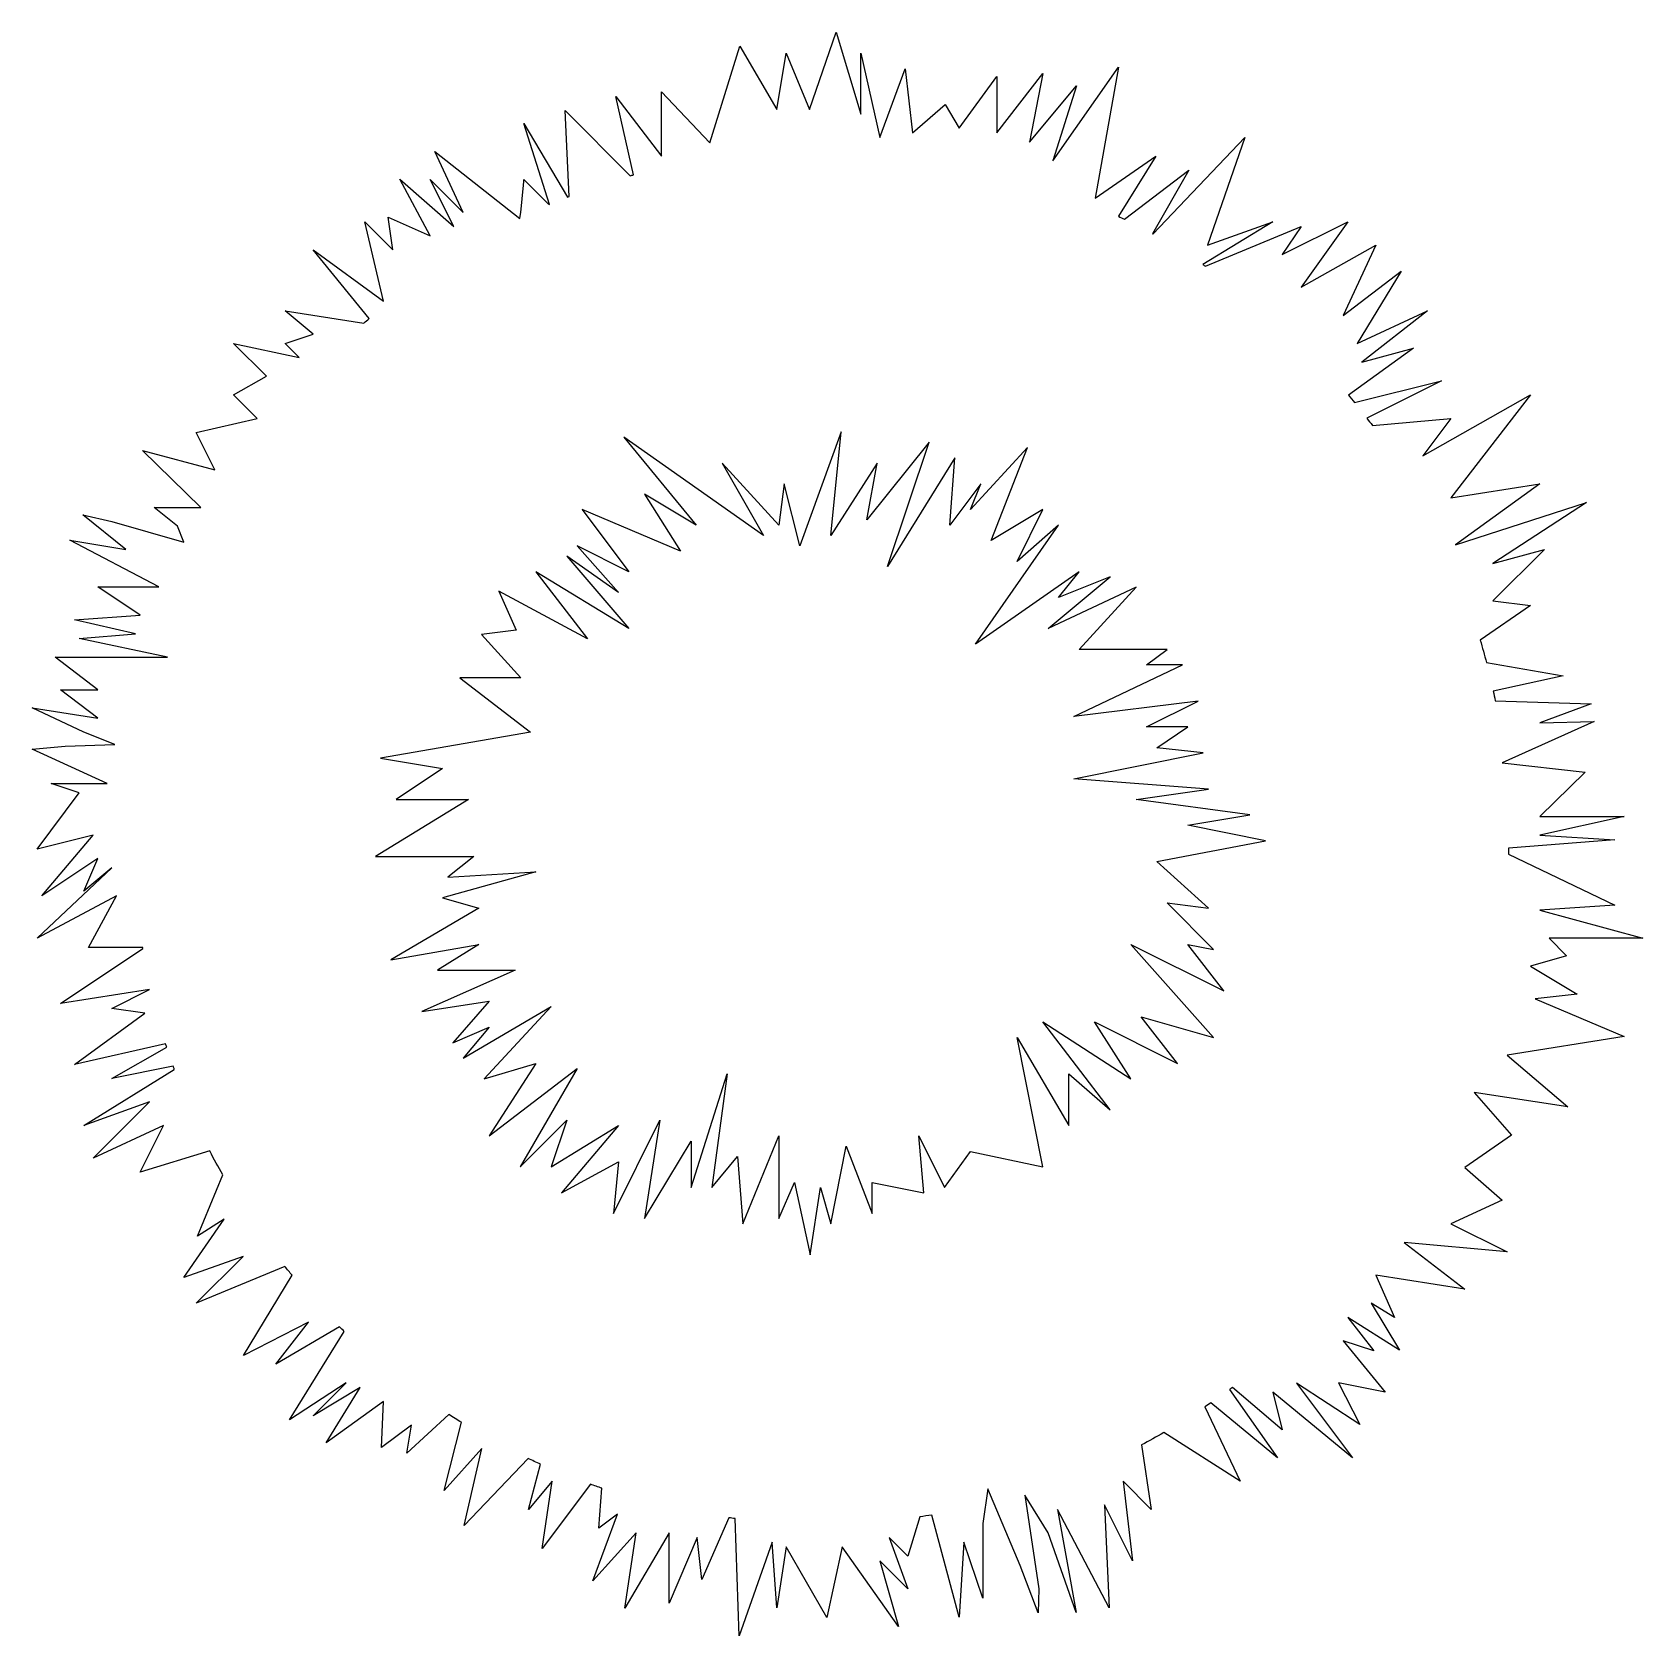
# Model space of a CAD drawing. Header units: centimetres. Extents: x -9.7 to 9.7, y -9.6 to 9.6.
import ezdxf

# ---------------------------------------------------------------- set-up
doc = ezdxf.new("R2010")
doc.units = ezdxf.units.CM
doc.header["$MEASUREMENT"] = 0
doc.layers.add('Camada 1', color=7, linetype='Continuous')

msp = doc.modelspace()

# ---------------------------------------------------------------- linework, layer by layer
at = {"layer": 'Camada 1'}
for points, knots in [([(8.38199, -1.98191), (8.38199, -1.98191), (8.88859, -1.92579), (8.88859, -1.92579), (8.88859, -1.92579), (8.88859, -1.92579), (8.32593, -1.58823), (8.32593, -1.58823), (8.32593, -1.58823), (8.32593, -1.58823), (8.76104, -1.46332), (8.76104, -1.46332), (8.76104, -1.46332), (8.76104, -1.46332), (8.55109, -1.25075), (8.55109, -1.25075), (8.55109, -1.25075), (8.55109, -1.25075), (9.67598, -1.25077), (9.67598, -1.25077), (9.67598, -1.25077), (9.67598, -1.25077), (8.4386, -0.91319), (8.4386, -0.91319), (8.4386, -0.91319), (8.4386, -0.91319), (9.3385, -0.85694), (9.3385, -0.85694), (9.3385, -0.85694), (9.3385, -0.85694), (8.0613, -0.24403), (8.0613, -0.24403), (8.0613, -0.24403), (8.06196, -0.21977), (8.06178, -0.19553), (8.0622, -0.17148), (8.0622, -0.17148), (8.0622, -0.17148), (9.3385, -0.0694), (9.3385, -0.0694), (9.3385, -0.0694), (9.3385, -0.0694), (8.4386, -0.01318), (8.4386, -0.01318), (8.4386, -0.01318), (8.4386, -0.01318), (9.451, 0.21177), (9.451, 0.21177), (9.451, 0.21177), (9.451, 0.21177), (8.43861, 0.21177), (8.43861, 0.21177), (8.43861, 0.21177), (8.43861, 0.21177), (8.98198, 0.74477), (8.98198, 0.74477), (8.98198, 0.74477), (8.98198, 0.74477), (7.98823, 0.85515), (7.98823, 0.85515), (7.98823, 0.85515), (7.98823, 0.85515), (9.09226, 1.35183), (9.09226, 1.35183), (9.09226, 1.35183), (9.09226, 1.35183), (8.43861, 1.33688), (8.43861, 1.33688), (8.43861, 1.33688), (8.43861, 1.33688), (9.05707, 1.56186), (9.05707, 1.56186), (9.05707, 1.56186), (9.05707, 1.56186), (7.90275, 1.60173), (7.90275, 1.60173), (7.90275, 1.60173), (7.895, 1.64015), (7.88682, 1.67822), (7.87862, 1.71643), (7.87862, 1.71643), (7.87862, 1.71643), (8.71984, 1.89934), (8.71984, 1.89934), (8.71984, 1.89934), (8.71984, 1.89934), (7.79737, 2.05989), (7.79737, 2.05989), (7.79737, 2.05989), (7.7739, 2.1499), (7.74863, 2.23933), (7.72231, 2.32826), (7.72231, 2.32826), (7.72231, 2.32826), (8.3259, 2.74321), (8.3259, 2.74321), (8.3259, 2.74321), (8.3259, 2.74321), (7.87574, 2.79935), (7.87574, 2.79935), (7.87574, 2.79935), (7.87574, 2.79935), (8.49463, 3.418), (8.49463, 3.418), (8.49463, 3.418), (8.49463, 3.418), (7.87574, 3.24938), (7.87574, 3.24938), (7.87574, 3.24938), (7.87574, 3.24938), (9.00101, 3.98066), (9.00101, 3.98066), (9.00101, 3.98066), (9.00101, 3.98066), (7.426, 3.47435), (7.426, 3.47435), (7.426, 3.47435), (7.426, 3.47435), (8.43859, 4.2055), (8.43859, 4.2055), (8.43859, 4.2055), (8.43859, 4.2055), (7.36954, 4.03685), (7.36954, 4.03685), (7.36954, 4.03685), (7.36954, 4.03685), (8.3259, 5.27441), (8.3259, 5.27441), (8.3259, 5.27441), (8.3259, 5.27441), (7.03211, 4.54313), (7.03211, 4.54313), (7.03211, 4.54313), (7.03211, 4.54313), (7.36956, 4.99297), (7.36956, 4.99297), (7.36956, 4.99297), (7.36956, 4.99297), (6.42738, 4.90772), (6.42738, 4.90772), (6.42738, 4.90772), (6.40526, 4.93685), (6.38267, 4.96585), (6.36055, 4.99474), (6.36055, 4.99474), (6.36055, 4.99474), (7.25712, 5.44324), (7.25712, 5.44324), (7.25712, 5.44324), (7.25712, 5.44324), (6.21286, 5.18196), (6.21286, 5.18196), (6.21286, 5.18196), (6.18804, 5.21218), (6.16325, 5.24252), (6.13801, 5.27229), (6.13801, 5.27229), (6.13801, 5.27229), (6.91964, 5.83704), (6.91964, 5.83704), (6.91964, 5.83704), (6.91964, 5.83704), (6.30096, 5.66808), (6.30096, 5.66808), (6.30096, 5.66808), (6.30096, 5.66808), (7.08836, 6.28676), (7.08836, 6.28676), (7.08836, 6.28676), (7.08836, 6.28676), (6.24471, 5.89306), (6.24471, 5.89306), (6.24471, 5.89306), (6.24471, 5.89306), (6.77396, 6.7615), (6.77396, 6.7615), (6.77396, 6.7615), (6.77396, 6.7615), (6.07602, 6.23064), (6.07602, 6.23064), (6.07602, 6.23064), (6.07602, 6.23064), (6.46969, 7.0745), (6.46969, 7.0745), (6.46969, 7.0745), (6.46969, 7.0745), (5.56982, 6.56819), (5.56982, 6.56819), (5.56982, 6.56819), (5.56982, 6.56819), (6.13227, 7.3557), (6.13227, 7.3557), (6.13227, 7.3557), (6.13227, 7.3557), (5.34461, 6.96176), (5.34461, 6.96176), (5.34461, 6.96176), (5.34461, 6.96176), (5.56982, 7.29934), (5.56982, 7.29934), (5.56982, 7.29934), (5.56982, 7.29934), (4.4215, 6.82103), (4.4215, 6.82103), (4.4215, 6.82103), (4.41129, 6.82791), (4.40068, 6.83444), (4.39049, 6.84119), (4.39049, 6.84119), (4.39049, 6.84119), (5.23234, 7.35567), (5.23234, 7.35567), (5.23234, 7.35567), (5.23234, 7.35567), (4.44449, 7.07447), (4.44449, 7.07447), (4.44449, 7.07447), (4.44449, 7.07447), (4.89471, 8.36818), (4.89471, 8.36818), (4.89471, 8.36818), (4.89471, 8.36818), (3.78912, 7.20721), (3.78912, 7.20721), (3.78912, 7.20721), (3.78711, 7.20843), (3.78512, 7.20943), (3.78333, 7.21041), (3.78333, 7.21041), (3.78333, 7.21041), (4.21979, 7.97445), (4.21979, 7.97445), (4.21979, 7.97445), (4.21979, 7.97445), (3.44898, 7.38477), (3.44898, 7.38477), (3.44898, 7.38477), (3.42395, 7.39684), (3.39937, 7.40914), (3.37455, 7.4212), (3.37455, 7.4212), (3.37455, 7.4212), (3.82585, 8.14304), (3.82585, 8.14304), (3.82585, 8.14304), (3.82585, 8.14304), (3.09467, 7.63676), (3.09467, 7.63676), (3.09467, 7.63676), (3.09467, 7.63676), (3.3759, 9.21177), (3.3759, 9.21177), (3.3759, 9.21177), (3.3759, 9.21177), (2.58849, 8.08702), (2.58849, 8.08702), (2.58849, 8.08702), (2.58849, 8.08702), (2.86972, 8.98679), (2.86972, 8.98679), (2.86972, 8.98679), (2.86972, 8.98679), (2.30729, 8.31189), (2.30729, 8.31189), (2.30729, 8.31189), (2.30729, 8.31189), (2.46826, 9.13541), (2.46826, 9.13541), (2.46826, 9.13541), (2.46826, 9.13541), (1.91335, 8.4245), (1.91335, 8.4245), (1.91335, 8.4245), (1.91335, 8.4245), (1.91335, 9.09939), (1.91335, 9.09939), (1.91335, 9.09939), (1.91335, 9.09939), (1.46321, 8.48048), (1.46321, 8.48048), (1.46321, 8.48048), (1.46321, 8.48048), (1.29493, 8.76205), (1.29493, 8.76205), (1.29493, 8.76205), (1.29493, 8.76205), (0.90078, 8.42447), (0.90078, 8.42447), (0.90078, 8.42447), (0.90078, 8.42447), (0.8122, 9.19028), (0.8122, 9.19028), (0.8122, 9.19028), (0.8122, 9.19028), (0.50706, 8.36824), (0.50706, 8.36824), (0.50706, 8.36824), (0.50706, 8.36824), (0.28208, 9.38072), (0.28208, 9.38072), (0.28208, 9.38072), (0.28208, 9.38072), (0.28208, 8.64944), (0.28208, 8.64944), (0.28208, 8.64944), (0.28208, 8.64944), (-0.01584, 9.63216), (-0.01584, 9.63216), (-0.01584, 9.63216), (-0.01584, 9.63216), (-0.3367, 8.70559), (-0.3367, 8.70559), (-0.3367, 8.70559), (-0.3367, 8.70559), (-0.61779, 9.38072), (-0.61779, 9.38072), (-0.61779, 9.38072), (-0.61779, 9.38072), (-0.73037, 8.70558), (-0.73037, 8.70558), (-0.73037, 8.70558), (-0.73037, 8.70558), (-1.17503, 9.46639), (-1.17503, 9.46639), (-1.17503, 9.46639), (-1.17503, 9.46639), (-1.53243, 8.30355), (-1.53243, 8.30355), (-1.53243, 8.30355), (-1.53243, 8.30355), (-2.11356, 8.91447), (-2.11356, 8.91447), (-2.11356, 8.91447), (-2.11356, 8.91447), (-2.11356, 8.14167), (-2.11356, 8.14167), (-2.11356, 8.14167), (-2.11356, 8.14167), (-2.66535, 8.85922), (-2.66535, 8.85922), (-2.66535, 8.85922), (-2.66535, 8.85922), (-2.44934, 7.91968), (-2.44934, 7.91968), (-2.44934, 7.91968), (-2.46307, 7.91558), (-2.47691, 7.91148), (-2.49054, 7.90761), (-2.49054, 7.90761), (-2.49054, 7.90761), (-3.27273, 8.69345), (-3.27273, 8.69345), (-3.27273, 8.69345), (-3.27273, 8.69345), (-3.2236, 7.65827), (-3.2236, 7.65827), (-3.2236, 7.65827), (-3.23101, 7.65552), (-3.23831, 7.65218), (-3.24583, 7.64896), (-3.24583, 7.64896), (-3.24583, 7.64896), (-3.76799, 8.53688), (-3.76799, 8.53688), (-3.76799, 8.53688), (-3.76799, 8.53688), (-3.45984, 7.56047), (-3.45984, 7.56047), (-3.45984, 7.56047), (-3.4718, 7.55526), (-3.76797, 7.86196), (-3.76797, 7.86196), (-3.76797, 7.86196), (-3.76797, 7.86196), (-3.80163, 7.40383), (-3.81866, 7.39563), (-3.81866, 7.39563), (-3.81866, 7.39563), (-4.8368, 8.19941), (-4.8368, 8.19941), (-4.8368, 8.19941), (-4.8368, 8.19941), (-4.49932, 7.46813), (-4.49932, 7.46813), (-4.49932, 7.46813), (-4.49932, 7.46813), (-4.89314, 7.86193), (-4.89314, 7.86193), (-4.89314, 7.86193), (-4.89314, 7.86193), (-4.61183, 7.2994), (-4.61183, 7.2994), (-4.61183, 7.2994), (-4.61183, 7.2994), (-5.25995, 7.86569), (-5.25995, 7.86569), (-5.25995, 7.86569), (-5.25995, 7.86569), (-4.89316, 7.18701), (-4.89316, 7.18701), (-4.89316, 7.18701), (-4.89316, 7.18701), (-5.39923, 7.41199), (-5.39923, 7.41199), (-5.39923, 7.41199), (-5.39923, 7.41199), (-5.34287, 7.01818), (-5.34287, 7.01818), (-5.34287, 7.01818), (-5.34287, 7.01818), (-5.68043, 7.35574), (-5.68043, 7.35574), (-5.68043, 7.35574), (-5.68043, 7.35574), (-5.45545, 6.39927), (-5.45545, 6.39927), (-5.45545, 6.39927), (-5.45545, 6.39927), (-6.29921, 7.01818), (-6.29921, 7.01818), (-6.29921, 7.01818), (-6.29921, 7.01818), (-5.62873, 6.19247), (-5.62873, 6.19247), (-5.62873, 6.19247), (-5.64942, 6.17421), (-5.66979, 6.15593), (-5.69062, 6.13754), (-5.69062, 6.13754), (-5.69062, 6.13754), (-6.63677, 6.28679), (-6.63677, 6.28679), (-6.63677, 6.28679), (-6.63677, 6.28679), (-6.29921, 6.0057), (-6.29921, 6.0057), (-6.29921, 6.0057), (-6.29921, 6.0057), (-6.63677, 5.89309), (-6.63677, 5.89309), (-6.63677, 5.89309), (-6.63677, 5.89309), (-6.46815, 5.72437), (-6.46815, 5.72437), (-6.46815, 5.72437), (-6.46815, 5.72437), (-7.25544, 5.89309), (-7.25544, 5.89309), (-7.25544, 5.89309), (-7.25544, 5.89309), (-6.86174, 5.49939), (-6.86174, 5.49939), (-6.86174, 5.49939), (-6.86174, 5.49939), (-7.25544, 5.27441), (-7.25544, 5.27441), (-7.25544, 5.27441), (-7.25544, 5.27441), (-6.97435, 4.99297), (-6.97435, 4.99297), (-6.97435, 4.99297), (-6.97435, 4.99297), (-7.70561, 4.82432), (-7.70561, 4.82432), (-7.70561, 4.82432), (-7.70561, 4.82432), (-7.4804, 4.37426), (-7.4804, 4.37426), (-7.4804, 4.37426), (-7.4804, 4.37426), (-8.35117, 4.60863), (-8.35117, 4.60863), (-8.35117, 4.60863), (-8.35117, 4.60863), (-7.64926, 3.92431), (-7.64926, 3.92431), (-7.64926, 3.92431), (-7.64926, 3.92431), (-8.21191, 3.92433), (-8.21191, 3.92433), (-8.21191, 3.92433), (-8.21191, 3.92433), (-7.93071, 3.69935), (-7.93071, 3.69935), (-7.93071, 3.69935), (-7.93071, 3.69935), (-7.8543, 3.50462), (-7.8543, 3.50462), (-7.8543, 3.50462), (-7.8543, 3.50462), (-8.71798, 3.75571), (-8.71798, 3.75571), (-8.71798, 3.75571), (-8.71798, 3.75571), (-9.06871, 3.83585), (-9.06871, 3.83585), (-9.06871, 3.83585), (-9.06871, 3.83585), (-8.54936, 3.41791), (-8.54936, 3.41791), (-8.54936, 3.41791), (-8.54936, 3.41791), (-9.22439, 3.53049), (-9.22439, 3.53049), (-9.22439, 3.53049), (-9.22439, 3.53049), (-8.15555, 2.96796), (-8.15555, 2.96796), (-8.15555, 2.96796), (-8.15555, 2.96796), (-8.88694, 2.96796), (-8.88694, 2.96796), (-8.88694, 2.96796), (-8.88694, 2.96796), (-8.38063, 2.63062), (-8.38063, 2.63062), (-8.38063, 2.63062), (-8.38063, 2.63062), (-9.16803, 2.57426), (-9.16803, 2.57426), (-9.16803, 2.57426), (-9.16803, 2.57426), (-8.43677, 2.40564), (-8.43677, 2.40564), (-8.43677, 2.40564), (-8.43677, 2.40564), (-9.1118, 2.34928), (-9.1118, 2.34928), (-9.1118, 2.34928), (-9.1118, 2.34928), (-8.05037, 2.1243), (-8.05037, 2.1243), (-8.05037, 2.1243), (-8.05037, 2.1243), (-9.40042, 2.12431), (-9.40042, 2.12431), (-9.40042, 2.12431), (-9.40042, 2.12431), (-8.88694, 1.73064), (-8.88694, 1.73064), (-8.88694, 1.73064), (-8.88694, 1.73064), (-9.33689, 1.73064), (-9.33689, 1.73064), (-9.33689, 1.73064), (-9.33689, 1.73064), (-8.88694, 1.39295), (-8.88694, 1.39295), (-8.88694, 1.39295), (-8.88694, 1.39295), (-9.67601, 1.51744), (-9.67601, 1.51744), (-9.67601, 1.51744), (-9.67601, 1.51744), (-9.05546, 1.22439), (-9.05546, 1.22439), (-9.05546, 1.22439), (-9.05546, 1.22439), (-8.68248, 1.0758), (-8.68248, 1.0758), (-8.68248, 1.0758), (-8.68248, 1.0758), (-9.28065, 1.05553), (-9.28065, 1.05553), (-9.28065, 1.05553), (-9.28065, 1.05553), (-9.67601, 1.02079), (-9.67601, 1.02079), (-9.67601, 1.02079), (-9.67601, 1.02079), (-8.77434, 0.60561), (-8.77434, 0.60561), (-8.77434, 0.60561), (-8.77434, 0.60561), (-9.4494, 0.6056), (-9.4494, 0.6056), (-9.4494, 0.6056), (-9.4494, 0.6056), (-9.11184, 0.49313), (-9.11184, 0.49313), (-9.11184, 0.49313), (-9.11184, 0.49313), (-9.61812, -0.1818), (-9.61812, -0.1818), (-9.61812, -0.1818), (-9.61812, -0.1818), (-8.94319, -0.01318), (-8.94319, -0.01318), (-8.94319, -0.01318), (-8.94319, -0.01318), (-9.56187, -0.74446), (-9.56187, -0.74446), (-9.56187, -0.74446), (-9.56187, -0.74446), (-8.88694, -0.2943), (-8.88694, -0.2943), (-8.88694, -0.2943), (-8.88694, -0.2943), (-9.05545, -0.68808), (-9.05545, -0.68808), (-9.05545, -0.68808), (-9.05545, -0.68808), (-8.718, -0.40699), (-8.718, -0.40699), (-8.718, -0.40699), (-8.718, -0.40699), (-9.61811, -1.25077), (-9.61811, -1.25077), (-9.61811, -1.25077), (-9.61811, -1.25077), (-8.66175, -0.74446), (-8.66175, -0.74446), (-8.66175, -0.74446), (-8.66175, -0.74446), (-8.99944, -1.36313), (-8.99944, -1.36313), (-8.99944, -1.36313), (-8.99944, -1.36313), (-8.34767, -1.36313), (-8.34767, -1.36313), (-8.34767, -1.36313), (-8.3469, -1.36792), (-8.34614, -1.37255), (-8.34547, -1.37721), (-8.34547, -1.37721), (-8.34547, -1.37721), (-9.33692, -2.03825), (-9.33692, -2.03825), (-9.33692, -2.03825), (-9.33692, -2.03825), (-8.26808, -1.86931), (-8.26808, -1.86931), (-8.26808, -1.86931), (-8.26808, -1.86931), (-8.718, -2.0945), (-8.718, -2.0945), (-8.718, -2.0945), (-8.718, -2.0945), (-8.32451, -2.15086), (-8.32451, -2.15086), (-8.32451, -2.15086), (-8.32451, -2.15086), (-9.16803, -2.76956), (-9.16803, -2.76956), (-9.16803, -2.76956), (-9.16803, -2.76956), (-8.07263, -2.52053), (-8.07263, -2.52053), (-8.07263, -2.52053), (-8.06832, -2.53429), (-8.06366, -2.54802), (-8.05922, -2.56186), (-8.05922, -2.56186), (-8.05922, -2.56186), (-8.71798, -2.93839), (-8.71798, -2.93839), (-8.71798, -2.93839), (-8.71798, -2.93839), (-7.98186, -2.79091), (-7.98186, -2.79091), (-7.98186, -2.79091), (-7.97744, -2.80332), (-7.97323, -2.81562), (-7.96868, -2.82798), (-7.96868, -2.82798), (-7.96868, -2.82798), (-9.05546, -3.50082), (-9.05546, -3.50082), (-9.05546, -3.50082), (-9.05546, -3.50082), (-8.26806, -3.21949), (-8.26806, -3.21949), (-8.26806, -3.21949), (-8.26806, -3.21949), (-8.9432, -3.89463), (-8.9432, -3.89463), (-8.9432, -3.89463), (-8.9432, -3.89463), (-8.09934, -3.50082), (-8.09934, -3.50082), (-8.09934, -3.50082), (-8.09934, -3.50082), (-8.38067, -4.06335), (-8.38067, -4.06335), (-8.38067, -4.06335), (-8.38067, -4.06335), (-7.54199, -3.80805), (-7.54199, -3.80805), (-7.54199, -3.80805), (-7.49206, -3.90494), (-7.44002, -4.00059), (-7.38644, -4.09515), (-7.38644, -4.09515), (-7.38644, -4.09515), (-7.68867, -4.83074), (-7.68867, -4.83074), (-7.68867, -4.83074), (-7.68867, -4.83074), (-7.36794, -4.62582), (-7.36794, -4.62582), (-7.36794, -4.62582), (-7.36794, -4.62582), (-7.8543, -5.32739), (-7.8543, -5.32739), (-7.8543, -5.32739), (-7.8543, -5.32739), (-7.14318, -5.07585), (-7.14318, -5.07585), (-7.14318, -5.07585), (-7.14318, -5.07585), (-7.7056, -5.63825), (-7.7056, -5.63825), (-7.7056, -5.63825), (-7.7056, -5.63825), (-6.64041, -5.19433), (-6.64041, -5.19433), (-6.64041, -5.19433), (-6.61173, -5.23039), (-6.58305, -5.26582), (-6.55371, -5.30104), (-6.55371, -5.30104), (-6.55371, -5.30104), (-7.13685, -6.26558), (-7.13685, -6.26558), (-7.13685, -6.26558), (-7.13685, -6.26558), (-6.35554, -5.86347), (-6.35554, -5.86347), (-6.35554, -5.86347), (-6.35554, -5.86347), (-6.74913, -6.36967), (-6.74913, -6.36967), (-6.74913, -6.36967), (-6.74913, -6.36967), (-5.98475, -5.91972), (-5.98475, -5.91972), (-5.98475, -5.91972), (-5.96546, -5.93877), (-5.94633, -5.95758), (-5.92686, -5.97642), (-5.92686, -5.97642), (-5.92686, -5.97642), (-6.58472, -7.0384), (-6.58472, -7.0384), (-6.58472, -7.0384), (-6.58472, -7.0384), (-5.90551, -6.59467), (-5.90551, -6.59467), (-5.90551, -6.59467), (-5.90551, -6.59467), (-6.29921, -6.98834), (-6.29921, -6.98834), (-6.29921, -6.98834), (-6.29921, -6.98834), (-5.73668, -6.65092), (-5.73668, -6.65092), (-5.73668, -6.65092), (-5.73668, -6.65092), (-6.143, -7.31473), (-6.143, -7.31473), (-6.143, -7.31473), (-6.143, -7.31473), (-5.45545, -6.81962), (-5.45545, -6.81962), (-5.45545, -6.81962), (-5.45545, -6.81962), (-5.4808, -7.3699), (-5.4808, -7.3699), (-5.4808, -7.3699), (-5.4808, -7.3699), (-5.118, -7.10085), (-5.118, -7.10085), (-5.118, -7.10085), (-5.118, -7.10085), (-5.17425, -7.43833), (-5.17425, -7.43833), (-5.17425, -7.43833), (-5.17425, -7.43833), (-4.67006, -6.97287), (-4.67006, -6.97287), (-4.67006, -6.97287), (-4.62, -7.00475), (-4.56965, -7.03663), (-4.51914, -7.06764), (-4.51914, -7.06764), (-4.51914, -7.06764), (-4.7243, -7.88848), (-4.7243, -7.88848), (-4.7243, -7.88848), (-4.7243, -7.88848), (-4.27435, -7.38204), (-4.27435, -7.38204), (-4.27435, -7.38204), (-4.27435, -7.38204), (-4.48705, -8.30829), (-4.48705, -8.30829), (-4.48705, -8.30829), (-4.48705, -8.30829), (-3.71849, -7.50139), (-3.71849, -7.50139), (-3.71849, -7.50139), (-3.66846, -7.5251), (-3.61795, -7.54854), (-3.56702, -7.57116), (-3.56702, -7.57116), (-3.56702, -7.57116), (-3.71196, -8.11321), (-3.71196, -8.11321), (-3.71196, -8.11321), (-3.71196, -8.11321), (-3.43039, -7.77595), (-3.43039, -7.77595), (-3.43039, -7.77595), (-3.43039, -7.77595), (-3.54876, -8.58441), (-3.54876, -8.58441), (-3.54876, -8.58441), (-3.54876, -8.58441), (-2.9693, -7.81117), (-2.9693, -7.81117), (-2.9693, -7.81117), (-2.92324, -7.82734), (-2.87728, -7.84353), (-2.83111, -7.85943), (-2.83111, -7.85943), (-2.83111, -7.85943), (-2.86799, -8.33841), (-2.86799, -8.33841), (-2.86799, -8.33841), (-2.86799, -8.33841), (-2.64301, -8.16966), (-2.64301, -8.16966), (-2.64301, -8.16966), (-2.64301, -8.16966), (-2.94149, -8.97058), (-2.94149, -8.97058), (-2.94149, -8.97058), (-2.94149, -8.97058), (-2.41804, -8.39487), (-2.41804, -8.39487), (-2.41804, -8.39487), (-2.41804, -8.39487), (-2.55501, -9.30184), (-2.55501, -9.30184), (-2.55501, -9.30184), (-2.55501, -9.30184), (-2.02412, -8.39487), (-2.02412, -8.39487), (-2.02412, -8.39487), (-2.02412, -8.39487), (-2.02412, -9.23849), (-2.02412, -9.23849), (-2.02412, -9.23849), (-2.02412, -9.23849), (-1.68667, -8.45085), (-1.68667, -8.45085), (-1.68667, -8.45085), (-1.68667, -8.45085), (-1.63045, -8.95726), (-1.63045, -8.95726), (-1.63045, -8.95726), (-1.63045, -8.95726), (-1.30538, -8.21415), (-1.30538, -8.21415), (-1.30538, -8.21415), (-1.28056, -8.21748), (-1.25588, -8.22103), (-1.23064, -8.22436), (-1.23064, -8.22436), (-1.23064, -8.22436), (-1.18047, -9.63218), (-1.18047, -9.63218), (-1.18047, -9.63218), (-1.18047, -9.63218), (-0.78701, -8.50712), (-0.78701, -8.50712), (-0.78701, -8.50712), (-0.78701, -8.50712), (-0.73042, -9.29476), (-0.73042, -9.29476), (-0.73042, -9.29476), (-0.73042, -9.29476), (-0.61784, -8.56361), (-0.61784, -8.56361), (-0.61784, -8.56361), (-0.61784, -8.56361), (-0.12638, -9.41231), (-0.12638, -9.41231), (-0.12638, -9.41231), (-0.12638, -9.41231), (0.05719, -8.56361), (0.05719, -8.56361), (0.05719, -8.56361), (0.05719, -8.56361), (0.73198, -9.51973), (0.73198, -9.51973), (0.73198, -9.51973), (0.73198, -9.51973), (0.507, -8.73209), (0.507, -8.73209), (0.507, -8.73209), (0.507, -8.73209), (0.84469, -9.0698), (0.84469, -9.0698), (0.84469, -9.0698), (0.84469, -9.0698), (0.6195, -8.45086), (0.6195, -8.45086), (0.6195, -8.45086), (0.6195, -8.45086), (0.84469, -8.67584), (0.84469, -8.67584), (0.84469, -8.67584), (0.84469, -8.67584), (0.98995, -8.20353), (0.98995, -8.20353), (0.98995, -8.20353), (1.03779, -8.19689), (1.08584, -8.18937), (1.13322, -8.18186), (1.13322, -8.18186), (1.13322, -8.18186), (1.46316, -9.40722), (1.46316, -9.40722), (1.46316, -9.40722), (1.46316, -9.40722), (1.51941, -8.50711), (1.51941, -8.50711), (1.51941, -8.50711), (1.51941, -8.50711), (1.74436, -9.18225), (1.74436, -9.18225), (1.74436, -9.18225), (1.74436, -9.18225), (1.74436, -8.28195), (1.74436, -8.28195), (1.74436, -8.28195), (1.74436, -8.28195), (1.80593, -7.86679), (1.80593, -7.86679), (1.80593, -7.86679), (1.80593, -7.86679), (2.19474, -8.78836), (2.19474, -8.78836), (2.19474, -8.78836), (2.19474, -8.78836), (2.41284, -9.35721), (2.41284, -9.35721), (2.41284, -9.35721), (2.41284, -9.35721), (2.41927, -9.06982), (2.41927, -9.06982), (2.41927, -9.06982), (2.41927, -9.06982), (2.25078, -7.94449), (2.25078, -7.94449), (2.25078, -7.94449), (2.25078, -7.94449), (2.53174, -8.39489), (2.53174, -8.39489), (2.53174, -8.39489), (2.53174, -8.39489), (2.86964, -9.35078), (2.86964, -9.35078), (2.86964, -9.35078), (2.86964, -9.35078), (2.64466, -8.11324), (2.64466, -8.11324), (2.64466, -8.11324), (2.64466, -8.11324), (3.26336, -9.29476), (3.26336, -9.29476), (3.26336, -9.29476), (3.26336, -9.29476), (3.20711, -8.0572), (3.20711, -8.0572), (3.20711, -8.0572), (3.20711, -8.0572), (3.54456, -8.73213), (3.54456, -8.73213), (3.54456, -8.73213), (3.54456, -8.73213), (3.43209, -7.77598), (3.43209, -7.77598), (3.43209, -7.77598), (3.43209, -7.77598), (3.76951, -8.11324), (3.76951, -8.11324), (3.76951, -8.11324), (3.76951, -8.11324), (3.65325, -7.33822), (3.65325, -7.33822), (3.65325, -7.33822), (3.74316, -7.29083), (3.8324, -7.24212), (3.92008, -7.19164), (3.92008, -7.19164), (3.92008, -7.19164), (4.83813, -7.77597), (4.83813, -7.77597), (4.83813, -7.77597), (4.83813, -7.77597), (4.41519, -6.88274), (4.41519, -6.88274), (4.41519, -6.88274), (4.43911, -6.86657), (4.46213, -6.8502), (4.48607, -6.834), (4.48607, -6.834), (4.48607, -6.834), (5.28829, -7.49432), (5.28829, -7.49432), (5.28829, -7.49432), (5.28829, -7.49432), (4.70925, -6.67461), (4.70925, -6.67461), (4.70925, -6.67461), (4.72097, -6.66596), (4.73272, -6.65776), (4.74423, -6.64913), (4.74423, -6.64913), (4.74423, -6.64913), (5.34452, -7.15708), (5.34452, -7.15708), (5.34452, -7.15708), (5.34452, -7.15708), (5.23226, -6.70716), (5.23226, -6.70716), (5.23226, -6.70716), (5.23226, -6.70716), (6.18838, -7.49432), (6.18838, -7.49432), (6.18838, -7.49432), (6.18838, -7.49432), (5.51435, -6.5955), (5.51435, -6.5955), (5.51435, -6.5955), (5.51435, -6.5955), (6.27696, -7.09374), (6.27696, -7.09374), (6.27696, -7.09374), (6.27696, -7.09374), (6.01965, -6.59466), (6.01965, -6.59466), (6.01965, -6.59466), (6.01965, -6.59466), (6.58207, -6.70716), (6.58207, -6.70716), (6.58207, -6.70716), (6.58207, -6.70716), (6.0759, -6.08846), (6.0759, -6.08846), (6.0759, -6.08846), (6.0759, -6.08846), (6.44256, -6.2107), (6.44256, -6.2107), (6.44256, -6.2107), (6.44256, -6.2107), (6.13215, -5.80726), (6.13215, -5.80726), (6.13215, -5.80726), (6.13215, -5.80726), (6.7508, -6.20096), (6.7508, -6.20096), (6.7508, -6.20096), (6.7508, -6.20096), (6.41332, -5.63827), (6.41332, -5.63827), (6.41332, -5.63827), (6.41332, -5.63827), (6.69455, -5.80726), (6.69455, -5.80726), (6.69455, -5.80726), (6.69455, -5.80726), (6.46957, -5.30085), (6.46957, -5.30085), (6.46957, -5.30085), (6.46957, -5.30085), (7.53841, -5.46957), (7.53841, -5.46957), (7.53841, -5.46957), (7.53841, -5.46957), (6.80702, -4.90701), (6.80702, -4.90701), (6.80702, -4.90701), (6.80702, -4.90701), (8.04456, -5.01962), (8.04456, -5.01962), (8.04456, -5.01962), (8.04456, -5.01962), (7.36942, -4.68191), (7.36942, -4.68191), (7.36942, -4.68191), (7.36942, -4.68191), (7.98833, -4.40082), (7.98833, -4.40082), (7.98833, -4.40082), (7.98833, -4.40082), (7.53838, -4.00688), (7.53838, -4.00688), (7.53838, -4.00688), (7.53838, -4.00688), (8.09837, -3.61606), (8.09837, -3.61606), (8.09837, -3.61606), (8.09837, -3.61606), (7.65064, -3.10692), (7.65064, -3.10692), (7.65064, -3.10692), (7.65064, -3.10692), (8.7757, -3.27575), (8.7757, -3.27575), (8.7757, -3.27575), (8.7757, -3.27575), (8.04472, -2.65695), (8.04472, -2.65695), (8.04472, -2.65695), (8.04472, -2.65695), (9.45103, -2.43197), (9.45103, -2.43197), (9.45103, -2.43197), (9.45103, -2.43197), (8.38199, -1.98191), (8.38199, -1.98191)], [0, 0, 0, 0, 0.0035461, 0.0035461, 0.0035461, 0.0035461, 0.0070922, 0.0070922, 0.0070922, 0.0070922, 0.0106383, 0.0106383, 0.0106383, 0.0106383, 0.0141844, 0.0141844, 0.0141844, 0.0141844, 0.0177305, 0.0177305, 0.0177305, 0.0177305, 0.0212766, 0.0212766, 0.0212766, 0.0212766, 0.0248227, 0.0248227, 0.0248227, 0.0248227, 0.02836879, 0.02836879, 0.02836879, 0.02836879, 0.03191489, 0.03191489, 0.03191489, 0.03191489, 0.03546099, 0.03546099, 0.03546099, 0.03546099, 0.03900709, 0.03900709, 0.03900709, 0.03900709, 0.04255319, 0.04255319, 0.04255319, 0.04255319, 0.04609929, 0.04609929, 0.04609929, 0.04609929, 0.04964539, 0.04964539, 0.04964539, 0.04964539, 0.05319149, 0.05319149, 0.05319149, 0.05319149, 0.05673759, 0.05673759, 0.05673759, 0.05673759, 0.06028369, 0.06028369, 0.06028369, 0.06028369, 0.06382979, 0.06382979, 0.06382979, 0.06382979, 0.06737589, 0.06737589, 0.06737589, 0.06737589, 0.07092199, 0.07092199, 0.07092199, 0.07092199, 0.07446809, 0.07446809, 0.07446809, 0.07446809, 0.07801418, 0.07801418, 0.07801418, 0.07801418, 0.08156028, 0.08156028, 0.08156028, 0.08156028, 0.08510638, 0.08510638, 0.08510638, 0.08510638, 0.08865248, 0.08865248, 0.08865248, 0.08865248, 0.09219858, 0.09219858, 0.09219858, 0.09219858, 0.09574468, 0.09574468, 0.09574468, 0.09574468, 0.09929078, 0.09929078, 0.09929078, 0.09929078, 0.10283688, 0.10283688, 0.10283688, 0.10283688, 0.10638298, 0.10638298, 0.10638298, 0.10638298, 0.10992908, 0.10992908, 0.10992908, 0.10992908, 0.11347518, 0.11347518, 0.11347518, 0.11347518, 0.11702128, 0.11702128, 0.11702128, 0.11702128, 0.12056738, 0.12056738, 0.12056738, 0.12056738, 0.12411348, 0.12411348, 0.12411348, 0.12411348, 0.12765957, 0.12765957, 0.12765957, 0.12765957, 0.13120567, 0.13120567, 0.13120567, 0.13120567, 0.13475177, 0.13475177, 0.13475177, 0.13475177, 0.13829787, 0.13829787, 0.13829787, 0.13829787, 0.14184397, 0.14184397, 0.14184397, 0.14184397, 0.14539007, 0.14539007, 0.14539007, 0.14539007, 0.14893617, 0.14893617, 0.14893617, 0.14893617, 0.15248227, 0.15248227, 0.15248227, 0.15248227, 0.15602837, 0.15602837, 0.15602837, 0.15602837, 0.15957447, 0.15957447, 0.15957447, 0.15957447, 0.16312057, 0.16312057, 0.16312057, 0.16312057, 0.16666667, 0.16666667, 0.16666667, 0.16666667, 0.17021277, 0.17021277, 0.17021277, 0.17021277, 0.17375887, 0.17375887, 0.17375887, 0.17375887, 0.17730496, 0.17730496, 0.17730496, 0.17730496, 0.18085106, 0.18085106, 0.18085106, 0.18085106, 0.18439716, 0.18439716, 0.18439716, 0.18439716, 0.18794326, 0.18794326, 0.18794326, 0.18794326, 0.19148936, 0.19148936, 0.19148936, 0.19148936, 0.19503546, 0.19503546, 0.19503546, 0.19503546, 0.19858156, 0.19858156, 0.19858156, 0.19858156, 0.20212766, 0.20212766, 0.20212766, 0.20212766, 0.20567376, 0.20567376, 0.20567376, 0.20567376, 0.20921986, 0.20921986, 0.20921986, 0.20921986, 0.21276596, 0.21276596, 0.21276596, 0.21276596, 0.21631206, 0.21631206, 0.21631206, 0.21631206, 0.21985816, 0.21985816, 0.21985816, 0.21985816, 0.22340426, 0.22340426, 0.22340426, 0.22340426, 0.22695035, 0.22695035, 0.22695035, 0.22695035, 0.23049645, 0.23049645, 0.23049645, 0.23049645, 0.23404255, 0.23404255, 0.23404255, 0.23404255, 0.23758865, 0.23758865, 0.23758865, 0.23758865, 0.24113475, 0.24113475, 0.24113475, 0.24113475, 0.24468085, 0.24468085, 0.24468085, 0.24468085, 0.24822695, 0.24822695, 0.24822695, 0.24822695, 0.25177305, 0.25177305, 0.25177305, 0.25177305, 0.25531915, 0.25531915, 0.25531915, 0.25531915, 0.25886525, 0.25886525, 0.25886525, 0.25886525, 0.26241135, 0.26241135, 0.26241135, 0.26241135, 0.26595745, 0.26595745, 0.26595745, 0.26595745, 0.26950355, 0.26950355, 0.26950355, 0.26950355, 0.27304965, 0.27304965, 0.27304965, 0.27304965, 0.27659574, 0.27659574, 0.27659574, 0.27659574, 0.28014184, 0.28014184, 0.28014184, 0.28014184, 0.28368794, 0.28368794, 0.28368794, 0.28368794, 0.28723404, 0.28723404, 0.28723404, 0.28723404, 0.29078014, 0.29078014, 0.29078014, 0.29078014, 0.29432624, 0.29432624, 0.29432624, 0.29432624, 0.29787234, 0.29787234, 0.29787234, 0.29787234, 0.30141844, 0.30141844, 0.30141844, 0.30141844, 0.30496454, 0.30496454, 0.30496454, 0.30496454, 0.30851064, 0.30851064, 0.30851064, 0.30851064, 0.31205674, 0.31205674, 0.31205674, 0.31205674, 0.31560284, 0.31560284, 0.31560284, 0.31560284, 0.31914894, 0.31914894, 0.31914894, 0.31914894, 0.32269504, 0.32269504, 0.32269504, 0.32269504, 0.32624113, 0.32624113, 0.32624113, 0.32624113, 0.32978723, 0.32978723, 0.32978723, 0.32978723, 0.33333333, 0.33333333, 0.33333333, 0.33333333, 0.33687943, 0.33687943, 0.33687943, 0.33687943, 0.34042553, 0.34042553, 0.34042553, 0.34042553, 0.34397163, 0.34397163, 0.34397163, 0.34397163, 0.34751773, 0.34751773, 0.34751773, 0.34751773, 0.35106383, 0.35106383, 0.35106383, 0.35106383, 0.35460993, 0.35460993, 0.35460993, 0.35460993, 0.35815603, 0.35815603, 0.35815603, 0.35815603, 0.36170213, 0.36170213, 0.36170213, 0.36170213, 0.36524823, 0.36524823, 0.36524823, 0.36524823, 0.36879433, 0.36879433, 0.36879433, 0.36879433, 0.37234043, 0.37234043, 0.37234043, 0.37234043, 0.37588652, 0.37588652, 0.37588652, 0.37588652, 0.37943262, 0.37943262, 0.37943262, 0.37943262, 0.38297872, 0.38297872, 0.38297872, 0.38297872, 0.38652482, 0.38652482, 0.38652482, 0.38652482, 0.39007092, 0.39007092, 0.39007092, 0.39007092, 0.39361702, 0.39361702, 0.39361702, 0.39361702, 0.39716312, 0.39716312, 0.39716312, 0.39716312, 0.40070922, 0.40070922, 0.40070922, 0.40070922, 0.40425532, 0.40425532, 0.40425532, 0.40425532, 0.40780142, 0.40780142, 0.40780142, 0.40780142, 0.41134752, 0.41134752, 0.41134752, 0.41134752, 0.41489362, 0.41489362, 0.41489362, 0.41489362, 0.41843972, 0.41843972, 0.41843972, 0.41843972, 0.42198582, 0.42198582, 0.42198582, 0.42198582, 0.42553191, 0.42553191, 0.42553191, 0.42553191, 0.42907801, 0.42907801, 0.42907801, 0.42907801, 0.43262411, 0.43262411, 0.43262411, 0.43262411, 0.43617021, 0.43617021, 0.43617021, 0.43617021, 0.43971631, 0.43971631, 0.43971631, 0.43971631, 0.44326241, 0.44326241, 0.44326241, 0.44326241, 0.44680851, 0.44680851, 0.44680851, 0.44680851, 0.45035461, 0.45035461, 0.45035461, 0.45035461, 0.45390071, 0.45390071, 0.45390071, 0.45390071, 0.45744681, 0.45744681, 0.45744681, 0.45744681, 0.46099291, 0.46099291, 0.46099291, 0.46099291, 0.46453901, 0.46453901, 0.46453901, 0.46453901, 0.46808511, 0.46808511, 0.46808511, 0.46808511, 0.47163121, 0.47163121, 0.47163121, 0.47163121, 0.4751773, 0.4751773, 0.4751773, 0.4751773, 0.4787234, 0.4787234, 0.4787234, 0.4787234, 0.4822695, 0.4822695, 0.4822695, 0.4822695, 0.4858156, 0.4858156, 0.4858156, 0.4858156, 0.4893617, 0.4893617, 0.4893617, 0.4893617, 0.4929078, 0.4929078, 0.4929078, 0.4929078, 0.4964539, 0.4964539, 0.4964539, 0.4964539, 0.5, 0.5, 0.5, 0.5, 0.5035461, 0.5035461, 0.5035461, 0.5035461, 0.5070922, 0.5070922, 0.5070922, 0.5070922, 0.5106383, 0.5106383, 0.5106383, 0.5106383, 0.5141844, 0.5141844, 0.5141844, 0.5141844, 0.5177305, 0.5177305, 0.5177305, 0.5177305, 0.5212766, 0.5212766, 0.5212766, 0.5212766, 0.5248227, 0.5248227, 0.5248227, 0.5248227, 0.52836879, 0.52836879, 0.52836879, 0.52836879, 0.53191489, 0.53191489, 0.53191489, 0.53191489, 0.53546099, 0.53546099, 0.53546099, 0.53546099, 0.53900709, 0.53900709, 0.53900709, 0.53900709, 0.54255319, 0.54255319, 0.54255319, 0.54255319, 0.54609929, 0.54609929, 0.54609929, 0.54609929, 0.54964539, 0.54964539, 0.54964539, 0.54964539, 0.55319149, 0.55319149, 0.55319149, 0.55319149, 0.55673759, 0.55673759, 0.55673759, 0.55673759, 0.56028369, 0.56028369, 0.56028369, 0.56028369, 0.56382979, 0.56382979, 0.56382979, 0.56382979, 0.56737589, 0.56737589, 0.56737589, 0.56737589, 0.57092199, 0.57092199, 0.57092199, 0.57092199, 0.57446809, 0.57446809, 0.57446809, 0.57446809, 0.57801418, 0.57801418, 0.57801418, 0.57801418, 0.58156028, 0.58156028, 0.58156028, 0.58156028, 0.58510638, 0.58510638, 0.58510638, 0.58510638, 0.58865248, 0.58865248, 0.58865248, 0.58865248, 0.59219858, 0.59219858, 0.59219858, 0.59219858, 0.59574468, 0.59574468, 0.59574468, 0.59574468, 0.59929078, 0.59929078, 0.59929078, 0.59929078, 0.60283688, 0.60283688, 0.60283688, 0.60283688, 0.60638298, 0.60638298, 0.60638298, 0.60638298, 0.60992908, 0.60992908, 0.60992908, 0.60992908, 0.61347518, 0.61347518, 0.61347518, 0.61347518, 0.61702128, 0.61702128, 0.61702128, 0.61702128, 0.62056738, 0.62056738, 0.62056738, 0.62056738, 0.62411348, 0.62411348, 0.62411348, 0.62411348, 0.62765957, 0.62765957, 0.62765957, 0.62765957, 0.63120567, 0.63120567, 0.63120567, 0.63120567, 0.63475177, 0.63475177, 0.63475177, 0.63475177, 0.63829787, 0.63829787, 0.63829787, 0.63829787, 0.64184397, 0.64184397, 0.64184397, 0.64184397, 0.64539007, 0.64539007, 0.64539007, 0.64539007, 0.64893617, 0.64893617, 0.64893617, 0.64893617, 0.65248227, 0.65248227, 0.65248227, 0.65248227, 0.65602837, 0.65602837, 0.65602837, 0.65602837, 0.65957447, 0.65957447, 0.65957447, 0.65957447, 0.66312057, 0.66312057, 0.66312057, 0.66312057, 0.66666667, 0.66666667, 0.66666667, 0.66666667, 0.67021277, 0.67021277, 0.67021277, 0.67021277, 0.67375887, 0.67375887, 0.67375887, 0.67375887, 0.67730496, 0.67730496, 0.67730496, 0.67730496, 0.68085106, 0.68085106, 0.68085106, 0.68085106, 0.68439716, 0.68439716, 0.68439716, 0.68439716, 0.68794326, 0.68794326, 0.68794326, 0.68794326, 0.69148936, 0.69148936, 0.69148936, 0.69148936, 0.69503546, 0.69503546, 0.69503546, 0.69503546, 0.69858156, 0.69858156, 0.69858156, 0.69858156, 0.70212766, 0.70212766, 0.70212766, 0.70212766, 0.70567376, 0.70567376, 0.70567376, 0.70567376, 0.70921986, 0.70921986, 0.70921986, 0.70921986, 0.71276596, 0.71276596, 0.71276596, 0.71276596, 0.71631206, 0.71631206, 0.71631206, 0.71631206, 0.71985816, 0.71985816, 0.71985816, 0.71985816, 0.72340426, 0.72340426, 0.72340426, 0.72340426, 0.72695035, 0.72695035, 0.72695035, 0.72695035, 0.73049645, 0.73049645, 0.73049645, 0.73049645, 0.73404255, 0.73404255, 0.73404255, 0.73404255, 0.73758865, 0.73758865, 0.73758865, 0.73758865, 0.74113475, 0.74113475, 0.74113475, 0.74113475, 0.74468085, 0.74468085, 0.74468085, 0.74468085, 0.74822695, 0.74822695, 0.74822695, 0.74822695, 0.75177305, 0.75177305, 0.75177305, 0.75177305, 0.75531915, 0.75531915, 0.75531915, 0.75531915, 0.75886525, 0.75886525, 0.75886525, 0.75886525, 0.76241135, 0.76241135, 0.76241135, 0.76241135, 0.76595745, 0.76595745, 0.76595745, 0.76595745, 0.76950355, 0.76950355, 0.76950355, 0.76950355, 0.77304965, 0.77304965, 0.77304965, 0.77304965, 0.77659574, 0.77659574, 0.77659574, 0.77659574, 0.78014184, 0.78014184, 0.78014184, 0.78014184, 0.78368794, 0.78368794, 0.78368794, 0.78368794, 0.78723404, 0.78723404, 0.78723404, 0.78723404, 0.79078014, 0.79078014, 0.79078014, 0.79078014, 0.79432624, 0.79432624, 0.79432624, 0.79432624, 0.79787234, 0.79787234, 0.79787234, 0.79787234, 0.80141844, 0.80141844, 0.80141844, 0.80141844, 0.80496454, 0.80496454, 0.80496454, 0.80496454, 0.80851064, 0.80851064, 0.80851064, 0.80851064, 0.81205674, 0.81205674, 0.81205674, 0.81205674, 0.81560284, 0.81560284, 0.81560284, 0.81560284, 0.81914894, 0.81914894, 0.81914894, 0.81914894, 0.82269504, 0.82269504, 0.82269504, 0.82269504, 0.82624113, 0.82624113, 0.82624113, 0.82624113, 0.82978723, 0.82978723, 0.82978723, 0.82978723, 0.83333333, 0.83333333, 0.83333333, 0.83333333, 0.83687943, 0.83687943, 0.83687943, 0.83687943, 0.84042553, 0.84042553, 0.84042553, 0.84042553, 0.84397163, 0.84397163, 0.84397163, 0.84397163, 0.84751773, 0.84751773, 0.84751773, 0.84751773, 0.85106383, 0.85106383, 0.85106383, 0.85106383, 0.85460993, 0.85460993, 0.85460993, 0.85460993, 0.85815603, 0.85815603, 0.85815603, 0.85815603, 0.86170213, 0.86170213, 0.86170213, 0.86170213, 0.86524823, 0.86524823, 0.86524823, 0.86524823, 0.86879433, 0.86879433, 0.86879433, 0.86879433, 0.87234043, 0.87234043, 0.87234043, 0.87234043, 0.87588652, 0.87588652, 0.87588652, 0.87588652, 0.87943262, 0.87943262, 0.87943262, 0.87943262, 0.88297872, 0.88297872, 0.88297872, 0.88297872, 0.88652482, 0.88652482, 0.88652482, 0.88652482, 0.89007092, 0.89007092, 0.89007092, 0.89007092, 0.89361702, 0.89361702, 0.89361702, 0.89361702, 0.89716312, 0.89716312, 0.89716312, 0.89716312, 0.90070922, 0.90070922, 0.90070922, 0.90070922, 0.90425532, 0.90425532, 0.90425532, 0.90425532, 0.90780142, 0.90780142, 0.90780142, 0.90780142, 0.91134752, 0.91134752, 0.91134752, 0.91134752, 0.91489362, 0.91489362, 0.91489362, 0.91489362, 0.91843972, 0.91843972, 0.91843972, 0.91843972, 0.92198582, 0.92198582, 0.92198582, 0.92198582, 0.92553191, 0.92553191, 0.92553191, 0.92553191, 0.92907801, 0.92907801, 0.92907801, 0.92907801, 0.93262411, 0.93262411, 0.93262411, 0.93262411, 0.93617021, 0.93617021, 0.93617021, 0.93617021, 0.93971631, 0.93971631, 0.93971631, 0.93971631, 0.94326241, 0.94326241, 0.94326241, 0.94326241, 0.94680851, 0.94680851, 0.94680851, 0.94680851, 0.95035461, 0.95035461, 0.95035461, 0.95035461, 0.95390071, 0.95390071, 0.95390071, 0.95390071, 0.95744681, 0.95744681, 0.95744681, 0.95744681, 0.96099291, 0.96099291, 0.96099291, 0.96099291, 0.96453901, 0.96453901, 0.96453901, 0.96453901, 0.96808511, 0.96808511, 0.96808511, 0.96808511, 0.97163121, 0.97163121, 0.97163121, 0.97163121, 0.9751773, 0.9751773, 0.9751773, 0.9751773, 0.9787234, 0.9787234, 0.9787234, 0.9787234, 0.9822695, 0.9822695, 0.9822695, 0.9822695, 0.9858156, 0.9858156, 0.9858156, 0.9858156, 0.9893617, 0.9893617, 0.9893617, 0.9893617, 0.9929078, 0.9929078, 0.9929078, 0.9929078, 1, 1, 1, 1]), ([(3.83557, -0.33094), (3.83557, -0.33094), (4.45737, -0.89038), (4.45737, -0.89038), (4.45737, -0.89038), (4.45737, -0.89038), (3.96003, -0.82839), (3.96003, -0.82839), (3.96003, -0.82839), (3.96003, -0.82839), (4.51936, -1.38817), (4.51936, -1.38817), (4.51936, -1.38817), (4.51936, -1.38817), (4.2085, -1.32562), (4.2085, -1.32562), (4.2085, -1.32562), (4.2085, -1.32562), (4.64382, -1.88548), (4.64382, -1.88548), (4.64382, -1.88548), (4.64382, -1.88548), (3.52471, -1.32562), (3.52471, -1.32562), (3.52471, -1.32562), (3.52471, -1.32562), (4.51936, -2.44505), (4.51936, -2.44505), (4.51936, -2.44505), (4.51936, -2.44505), (3.64912, -2.19618), (3.64912, -2.19618), (3.64912, -2.19618), (3.64912, -2.19618), (4.08423, -2.75583), (4.08423, -2.75583), (4.08423, -2.75583), (4.08423, -2.75583), (3.08934, -2.25828), (3.08934, -2.25828), (3.08934, -2.25828), (3.08934, -2.25828), (3.52469, -2.94236), (3.52469, -2.94236), (3.52469, -2.94236), (3.52469, -2.94236), (2.46757, -2.25828), (2.46757, -2.25828), (2.46757, -2.25828), (2.46757, -2.25828), (3.27603, -3.31526), (3.27603, -3.31526), (3.27603, -3.31526), (3.27603, -3.31526), (2.77848, -2.88002), (2.77848, -2.88002), (2.77848, -2.88002), (2.77848, -2.88002), (2.77848, -3.50171), (2.77848, -3.50171), (2.77848, -3.50171), (2.77848, -3.50171), (2.15692, -2.44502), (2.15692, -2.44502), (2.15692, -2.44502), (2.15692, -2.44502), (2.46757, -3.99934), (2.46757, -3.99934), (2.46757, -3.99934), (2.46757, -3.99934), (1.59717, -3.81265), (1.59717, -3.81265), (1.59717, -3.81265), (1.59717, -3.81265), (1.28647, -4.24789), (1.28647, -4.24789), (1.28647, -4.24789), (1.28647, -4.24789), (0.97561, -3.62611), (0.97561, -3.62611), (0.97561, -3.62611), (0.97561, -3.62611), (1.0376, -4.31014), (1.0376, -4.31014), (1.0376, -4.31014), (1.0376, -4.31014), (0.41586, -4.18581), (0.41586, -4.18581), (0.41586, -4.18581), (0.41586, -4.18581), (0.41586, -4.55893), (0.41586, -4.55893), (0.41586, -4.55893), (0.41586, -4.55893), (0.10508, -3.7506), (0.10508, -3.7506), (0.10508, -3.7506), (0.10508, -3.7506), (-0.08148, -4.68312), (-0.08148, -4.68312), (-0.08148, -4.68312), (-0.08148, -4.68312), (-0.2057, -4.24793), (-0.2057, -4.24793), (-0.2057, -4.24793), (-0.2057, -4.24793), (-0.33016, -5.05613), (-0.33016, -5.05613), (-0.33016, -5.05613), (-0.33016, -5.05613), (-0.51682, -4.18581), (-0.51682, -4.18581), (-0.51682, -4.18581), (-0.51682, -4.18581), (-0.70325, -4.62113), (-0.70325, -4.62113), (-0.70325, -4.62113), (-0.70325, -4.62113), (-0.70325, -3.62611), (-0.70325, -3.62611), (-0.70325, -3.62611), (-0.70325, -3.62611), (-1.13846, -4.68309), (-1.13846, -4.68309), (-1.13846, -4.68309), (-1.13846, -4.68309), (-1.20056, -3.875), (-1.20056, -3.875), (-1.20056, -3.875), (-1.20056, -3.875), (-1.51155, -4.2479), (-1.51155, -4.2479), (-1.51155, -4.2479), (-1.51155, -4.2479), (-1.32502, -2.88), (-1.32502, -2.88), (-1.32502, -2.88), (-1.32502, -2.88), (-1.76023, -4.2479), (-1.76023, -4.2479), (-1.76023, -4.2479), (-1.76023, -4.2479), (-1.76023, -3.68856), (-1.76023, -3.68856), (-1.76023, -3.68856), (-1.76023, -3.68856), (-2.31977, -4.62111), (-2.31977, -4.62111), (-2.31977, -4.62111), (-2.31977, -4.62111), (-2.13334, -3.4398), (-2.13334, -3.4398), (-2.13334, -3.4398), (-2.13334, -3.4398), (-2.69278, -4.55891), (-2.69278, -4.55891), (-2.69278, -4.55891), (-2.69278, -4.55891), (-2.63047, -3.93714), (-2.63047, -3.93714), (-2.63047, -3.93714), (-2.63047, -3.93714), (-3.31444, -4.31015), (-3.31444, -4.31015), (-3.31444, -4.31015), (-3.31444, -4.31015), (-2.63047, -3.50172), (-2.63047, -3.50172), (-2.63047, -3.50172), (-2.63047, -3.50172), (-3.4389, -3.99937), (-3.4389, -3.99937), (-3.4389, -3.99937), (-3.4389, -3.99937), (-3.25234, -3.43983), (-3.25234, -3.43983), (-3.25234, -3.43983), (-3.25234, -3.43983), (-3.81212, -3.99937), (-3.81212, -3.99937), (-3.81212, -3.99937), (-3.81212, -3.99937), (-3.12812, -2.81782), (-3.12812, -2.81782), (-3.12812, -2.81782), (-3.12812, -2.81782), (-4.18511, -3.62611), (-4.18511, -3.62611), (-4.18511, -3.62611), (-4.18511, -3.62611), (-3.62546, -2.75579), (-3.62546, -2.75579), (-3.62546, -2.75579), (-3.62546, -2.75579), (-4.24723, -2.94235), (-4.24723, -2.94235), (-4.24723, -2.94235), (-4.24723, -2.94235), (-3.4389, -2.07182), (-3.4389, -2.07182), (-3.4389, -2.07182), (-3.4389, -2.07182), (-4.49588, -2.69346), (-4.49588, -2.69346), (-4.49588, -2.69346), (-4.49588, -2.69346), (-4.1851, -2.32048), (-4.1851, -2.32048), (-4.1851, -2.32048), (-4.1851, -2.32048), (-4.62045, -2.50714), (-4.62045, -2.50714), (-4.62045, -2.50714), (-4.62045, -2.50714), (-4.1851, -2.0097), (-4.1851, -2.0097), (-4.1851, -2.0097), (-4.1851, -2.0097), (-4.99322, -2.134), (-4.99322, -2.134), (-4.99322, -2.134), (-4.99322, -2.134), (-3.87422, -1.63669), (-3.87422, -1.63669), (-3.87422, -1.63669), (-3.87422, -1.63669), (-4.80702, -1.63669), (-4.80702, -1.63669), (-4.80702, -1.63669), (-4.80702, -1.63669), (-4.30944, -1.32559), (-4.30944, -1.32559), (-4.30944, -1.32559), (-4.30944, -1.32559), (-5.36632, -1.51212), (-5.36632, -1.51212), (-5.36632, -1.51212), (-5.36632, -1.51212), (-4.30944, -0.89035), (-4.30944, -0.89035), (-4.30944, -0.89035), (-4.30944, -0.89035), (-4.74455, -0.76623), (-4.74455, -0.76623), (-4.74455, -0.76623), (-4.74455, -0.76623), (-3.62544, -0.45527), (-3.62544, -0.45527), (-3.62544, -0.45527), (-3.62544, -0.45527), (-4.68253, -0.5175), (-4.68253, -0.5175), (-4.68253, -0.5175), (-4.68253, -0.5175), (-4.37143, -0.26884), (-4.37143, -0.26884), (-4.37143, -0.26884), (-4.37143, -0.26884), (-5.55285, -0.26884), (-5.55285, -0.26884), (-5.55285, -0.26884), (-5.55285, -0.26884), (-4.43387, 0.41516), (-4.43387, 0.41516), (-4.43387, 0.41516), (-4.43387, 0.41516), (-5.30409, 0.41516), (-5.30409, 0.41516), (-5.30409, 0.41516), (-5.30409, 0.41516), (-4.74455, 0.7883), (-4.74455, 0.7883), (-4.74455, 0.7883), (-4.74455, 0.7883), (-5.49065, 0.91263), (-5.49065, 0.91263), (-5.49065, 0.91263), (-5.49065, 0.91263), (-3.68767, 1.22341), (-3.68767, 1.22341), (-3.68767, 1.22341), (-3.68767, 1.22341), (-4.53741, 1.87487), (-4.53741, 1.87487), (-4.53741, 1.87487), (-4.53741, 1.87487), (-3.80692, 1.87486), (-3.80692, 1.87486), (-3.80692, 1.87486), (-3.80692, 1.87486), (-4.27645, 2.39675), (-4.27645, 2.39675), (-4.27645, 2.39675), (-4.27645, 2.39675), (-3.85907, 2.44903), (-3.85907, 2.44903), (-3.85907, 2.44903), (-3.85907, 2.44903), (-4.06799, 2.91856), (-4.06799, 2.91856), (-4.06799, 2.91856), (-4.06799, 2.91856), (-3.0036, 2.34275), (-3.0036, 2.34275), (-3.0036, 2.34275), (-3.0036, 2.34275), (-3.62548, 3.15097), (-3.62548, 3.15097), (-3.62548, 3.15097), (-3.62548, 3.15097), (-2.50627, 2.46697), (-2.50627, 2.46697), (-2.50627, 2.46697), (-2.50627, 2.46697), (-3.25237, 3.3375), (-3.25237, 3.3375), (-3.25237, 3.3375), (-3.25237, 3.3375), (-2.63049, 2.90229), (-2.63049, 2.90229), (-2.63049, 2.90229), (-2.63049, 2.90229), (-3.12814, 3.46194), (-3.12814, 3.46194), (-3.12814, 3.46194), (-3.12814, 3.46194), (-2.50626, 3.15095), (-2.50626, 3.15095), (-2.50626, 3.15095), (-2.50626, 3.15095), (-3.06604, 3.89715), (-3.06604, 3.89715), (-3.06604, 3.89715), (-3.06604, 3.89715), (-1.8846, 3.39973), (-1.8846, 3.39973), (-1.8846, 3.39973), (-1.8846, 3.39973), (-2.31981, 4.08363), (-2.31981, 4.08363), (-2.31981, 4.08363), (-2.31981, 4.08363), (-1.69804, 3.71041), (-1.69804, 3.71041), (-1.69804, 3.71041), (-1.69804, 3.71041), (-2.56857, 4.76739), (-2.56857, 4.76739), (-2.56857, 4.76739), (-2.56857, 4.76739), (-0.88971, 3.58616), (-0.88971, 3.58616), (-0.88971, 3.58616), (-0.88971, 3.58616), (-1.38702, 4.45682), (-1.38702, 4.45682), (-1.38702, 4.45682), (-1.38702, 4.45682), (-0.70326, 3.71038), (-0.70326, 3.71038), (-0.70326, 3.71038), (-0.70326, 3.71038), (-0.64103, 4.20793), (-0.64103, 4.20793), (-0.64103, 4.20793), (-0.64103, 4.20793), (-0.45447, 3.46194), (-0.45447, 3.46194), (-0.45447, 3.46194), (-0.45447, 3.46194), (0.04308, 4.82984), (0.04308, 4.82984), (0.04308, 4.82984), (0.04308, 4.82984), (-0.08149, 3.58617), (-0.08149, 3.58617), (-0.08149, 3.58617), (-0.08149, 3.58617), (0.47808, 4.45683), (0.47808, 4.45683), (0.47808, 4.45683), (0.47808, 4.45683), (0.35383, 3.77272), (0.35383, 3.77272), (0.35383, 3.77272), (0.35383, 3.77272), (1.10009, 4.70538), (1.10009, 4.70538), (1.10009, 4.70538), (1.10009, 4.70538), (0.60275, 3.21305), (0.60275, 3.21305), (0.60275, 3.21305), (0.60275, 3.21305), (1.41095, 4.51882), (1.41095, 4.51882), (1.41095, 4.51882), (1.41095, 4.51882), (1.34853, 3.71039), (1.34853, 3.71039), (1.34853, 3.71039), (1.34853, 3.71039), (1.72183, 4.20794), (1.72183, 4.20794), (1.72183, 4.20794), (1.72183, 4.20794), (1.59718, 3.89716), (1.59718, 3.89716), (1.59718, 3.89716), (1.59718, 3.89716), (2.28118, 4.64329), (2.28118, 4.64329), (2.28118, 4.64329), (2.28118, 4.64329), (1.84607, 3.52397), (1.84607, 3.52397), (1.84607, 3.52397), (1.84607, 3.52397), (2.4676, 3.89716), (2.4676, 3.89716), (2.4676, 3.89716), (2.4676, 3.89716), (2.15695, 3.27528), (2.15695, 3.27528), (2.15695, 3.27528), (2.15695, 3.27528), (2.6545, 3.71039), (2.6545, 3.71039), (2.6545, 3.71039), (2.6545, 3.71039), (1.65943, 2.28053), (1.65943, 2.28053), (1.65943, 2.28053), (1.65943, 2.28053), (2.90295, 3.15096), (2.90295, 3.15096), (2.90295, 3.15096), (2.90295, 3.15096), (2.65451, 2.84029), (2.65451, 2.84029), (2.65451, 2.84029), (2.65451, 2.84029), (3.27607, 3.08895), (3.27607, 3.08895), (3.27607, 3.08895), (3.27607, 3.08895), (2.52987, 2.46697), (2.52987, 2.46697), (2.52987, 2.46697), (2.52987, 2.46697), (3.58696, 2.96462), (3.58696, 2.96462), (3.58696, 2.96462), (3.58696, 2.96462), (2.90293, 2.21828), (2.90293, 2.21828), (2.90293, 2.21828), (2.90293, 2.21828), (3.96006, 2.21827), (3.96006, 2.21827), (3.96006, 2.21827), (3.96006, 2.21827), (3.71119, 2.03182), (3.71119, 2.03182), (3.71119, 2.03182), (3.71119, 2.03182), (4.14651, 2.03181), (4.14651, 2.03181), (4.14651, 2.03181), (4.14651, 2.03181), (2.84095, 1.41004), (2.84095, 1.41004), (2.84095, 1.41004), (2.84095, 1.41004), (4.33294, 1.5966), (4.33294, 1.5966), (4.33294, 1.5966), (4.33294, 1.5966), (3.7112, 1.28561), (3.7112, 1.28561), (3.7112, 1.28561), (3.7112, 1.28561), (4.20853, 1.28561), (4.20853, 1.28561), (4.20853, 1.28561), (4.20853, 1.28561), (3.8356, 1.03682), (3.8356, 1.03682), (3.8356, 1.03682), (3.8356, 1.03682), (4.39541, 0.97483), (4.39541, 0.97483), (4.39541, 0.97483), (4.39541, 0.97483), (2.84096, 0.6636), (2.84096, 0.6636), (2.84096, 0.6636), (2.84096, 0.6636), (4.45741, 0.53959), (4.45741, 0.53959), (4.45741, 0.53959), (4.45741, 0.53959), (3.58698, 0.41513), (3.58698, 0.41513), (3.58698, 0.41513), (3.58698, 0.41513), (4.95474, 0.22847), (4.95474, 0.22847), (4.95474, 0.22847), (4.95474, 0.22847), (4.20854, 0.10427), (4.20854, 0.10427), (4.20854, 0.10427), (4.20854, 0.10427), (5.1412, -0.08218), (5.1412, -0.08218), (5.1412, -0.08218), (5.1412, -0.08218), (3.83557, -0.33094), (3.83557, -0.33094)], [0, 0, 0, 0, 0.00763359, 0.00763359, 0.00763359, 0.00763359, 0.01526718, 0.01526718, 0.01526718, 0.01526718, 0.02290076, 0.02290076, 0.02290076, 0.02290076, 0.03053435, 0.03053435, 0.03053435, 0.03053435, 0.03816794, 0.03816794, 0.03816794, 0.03816794, 0.04580153, 0.04580153, 0.04580153, 0.04580153, 0.05343511, 0.05343511, 0.05343511, 0.05343511, 0.0610687, 0.0610687, 0.0610687, 0.0610687, 0.06870229, 0.06870229, 0.06870229, 0.06870229, 0.07633588, 0.07633588, 0.07633588, 0.07633588, 0.08396947, 0.08396947, 0.08396947, 0.08396947, 0.09160305, 0.09160305, 0.09160305, 0.09160305, 0.09923664, 0.09923664, 0.09923664, 0.09923664, 0.10687023, 0.10687023, 0.10687023, 0.10687023, 0.11450382, 0.11450382, 0.11450382, 0.11450382, 0.1221374, 0.1221374, 0.1221374, 0.1221374, 0.12977099, 0.12977099, 0.12977099, 0.12977099, 0.13740458, 0.13740458, 0.13740458, 0.13740458, 0.14503817, 0.14503817, 0.14503817, 0.14503817, 0.15267176, 0.15267176, 0.15267176, 0.15267176, 0.16030534, 0.16030534, 0.16030534, 0.16030534, 0.16793893, 0.16793893, 0.16793893, 0.16793893, 0.17557252, 0.17557252, 0.17557252, 0.17557252, 0.18320611, 0.18320611, 0.18320611, 0.18320611, 0.19083969, 0.19083969, 0.19083969, 0.19083969, 0.19847328, 0.19847328, 0.19847328, 0.19847328, 0.20610687, 0.20610687, 0.20610687, 0.20610687, 0.21374046, 0.21374046, 0.21374046, 0.21374046, 0.22137405, 0.22137405, 0.22137405, 0.22137405, 0.22900763, 0.22900763, 0.22900763, 0.22900763, 0.23664122, 0.23664122, 0.23664122, 0.23664122, 0.24427481, 0.24427481, 0.24427481, 0.24427481, 0.2519084, 0.2519084, 0.2519084, 0.2519084, 0.25954198, 0.25954198, 0.25954198, 0.25954198, 0.26717557, 0.26717557, 0.26717557, 0.26717557, 0.27480916, 0.27480916, 0.27480916, 0.27480916, 0.28244275, 0.28244275, 0.28244275, 0.28244275, 0.29007634, 0.29007634, 0.29007634, 0.29007634, 0.29770992, 0.29770992, 0.29770992, 0.29770992, 0.30534351, 0.30534351, 0.30534351, 0.30534351, 0.3129771, 0.3129771, 0.3129771, 0.3129771, 0.32061069, 0.32061069, 0.32061069, 0.32061069, 0.32824427, 0.32824427, 0.32824427, 0.32824427, 0.33587786, 0.33587786, 0.33587786, 0.33587786, 0.34351145, 0.34351145, 0.34351145, 0.34351145, 0.35114504, 0.35114504, 0.35114504, 0.35114504, 0.35877863, 0.35877863, 0.35877863, 0.35877863, 0.36641221, 0.36641221, 0.36641221, 0.36641221, 0.3740458, 0.3740458, 0.3740458, 0.3740458, 0.38167939, 0.38167939, 0.38167939, 0.38167939, 0.38931298, 0.38931298, 0.38931298, 0.38931298, 0.39694656, 0.39694656, 0.39694656, 0.39694656, 0.40458015, 0.40458015, 0.40458015, 0.40458015, 0.41221374, 0.41221374, 0.41221374, 0.41221374, 0.41984733, 0.41984733, 0.41984733, 0.41984733, 0.42748092, 0.42748092, 0.42748092, 0.42748092, 0.4351145, 0.4351145, 0.4351145, 0.4351145, 0.44274809, 0.44274809, 0.44274809, 0.44274809, 0.45038168, 0.45038168, 0.45038168, 0.45038168, 0.45801527, 0.45801527, 0.45801527, 0.45801527, 0.46564885, 0.46564885, 0.46564885, 0.46564885, 0.47328244, 0.47328244, 0.47328244, 0.47328244, 0.48091603, 0.48091603, 0.48091603, 0.48091603, 0.48854962, 0.48854962, 0.48854962, 0.48854962, 0.49618321, 0.49618321, 0.49618321, 0.49618321, 0.50381679, 0.50381679, 0.50381679, 0.50381679, 0.51145038, 0.51145038, 0.51145038, 0.51145038, 0.51908397, 0.51908397, 0.51908397, 0.51908397, 0.52671756, 0.52671756, 0.52671756, 0.52671756, 0.53435115, 0.53435115, 0.53435115, 0.53435115, 0.54198473, 0.54198473, 0.54198473, 0.54198473, 0.54961832, 0.54961832, 0.54961832, 0.54961832, 0.55725191, 0.55725191, 0.55725191, 0.55725191, 0.5648855, 0.5648855, 0.5648855, 0.5648855, 0.57251908, 0.57251908, 0.57251908, 0.57251908, 0.58015267, 0.58015267, 0.58015267, 0.58015267, 0.58778626, 0.58778626, 0.58778626, 0.58778626, 0.59541985, 0.59541985, 0.59541985, 0.59541985, 0.60305344, 0.60305344, 0.60305344, 0.60305344, 0.61068702, 0.61068702, 0.61068702, 0.61068702, 0.61832061, 0.61832061, 0.61832061, 0.61832061, 0.6259542, 0.6259542, 0.6259542, 0.6259542, 0.63358779, 0.63358779, 0.63358779, 0.63358779, 0.64122137, 0.64122137, 0.64122137, 0.64122137, 0.64885496, 0.64885496, 0.64885496, 0.64885496, 0.65648855, 0.65648855, 0.65648855, 0.65648855, 0.66412214, 0.66412214, 0.66412214, 0.66412214, 0.67175573, 0.67175573, 0.67175573, 0.67175573, 0.67938931, 0.67938931, 0.67938931, 0.67938931, 0.6870229, 0.6870229, 0.6870229, 0.6870229, 0.69465649, 0.69465649, 0.69465649, 0.69465649, 0.70229008, 0.70229008, 0.70229008, 0.70229008, 0.70992366, 0.70992366, 0.70992366, 0.70992366, 0.71755725, 0.71755725, 0.71755725, 0.71755725, 0.72519084, 0.72519084, 0.72519084, 0.72519084, 0.73282443, 0.73282443, 0.73282443, 0.73282443, 0.74045802, 0.74045802, 0.74045802, 0.74045802, 0.7480916, 0.7480916, 0.7480916, 0.7480916, 0.75572519, 0.75572519, 0.75572519, 0.75572519, 0.76335878, 0.76335878, 0.76335878, 0.76335878, 0.77099237, 0.77099237, 0.77099237, 0.77099237, 0.77862595, 0.77862595, 0.77862595, 0.77862595, 0.78625954, 0.78625954, 0.78625954, 0.78625954, 0.79389313, 0.79389313, 0.79389313, 0.79389313, 0.80152672, 0.80152672, 0.80152672, 0.80152672, 0.80916031, 0.80916031, 0.80916031, 0.80916031, 0.81679389, 0.81679389, 0.81679389, 0.81679389, 0.82442748, 0.82442748, 0.82442748, 0.82442748, 0.83206107, 0.83206107, 0.83206107, 0.83206107, 0.83969466, 0.83969466, 0.83969466, 0.83969466, 0.84732824, 0.84732824, 0.84732824, 0.84732824, 0.85496183, 0.85496183, 0.85496183, 0.85496183, 0.86259542, 0.86259542, 0.86259542, 0.86259542, 0.87022901, 0.87022901, 0.87022901, 0.87022901, 0.8778626, 0.8778626, 0.8778626, 0.8778626, 0.88549618, 0.88549618, 0.88549618, 0.88549618, 0.89312977, 0.89312977, 0.89312977, 0.89312977, 0.90076336, 0.90076336, 0.90076336, 0.90076336, 0.90839695, 0.90839695, 0.90839695, 0.90839695, 0.91603053, 0.91603053, 0.91603053, 0.91603053, 0.92366412, 0.92366412, 0.92366412, 0.92366412, 0.93129771, 0.93129771, 0.93129771, 0.93129771, 0.9389313, 0.9389313, 0.9389313, 0.9389313, 0.94656489, 0.94656489, 0.94656489, 0.94656489, 0.95419847, 0.95419847, 0.95419847, 0.95419847, 0.96183206, 0.96183206, 0.96183206, 0.96183206, 0.96946565, 0.96946565, 0.96946565, 0.96946565, 0.97709924, 0.97709924, 0.97709924, 0.97709924, 0.98473282, 0.98473282, 0.98473282, 0.98473282, 1, 1, 1, 1])]:
    msp.add_open_spline(points, degree=3, knots=knots, dxfattribs=at)

doc.saveas('drawing.dxf')
